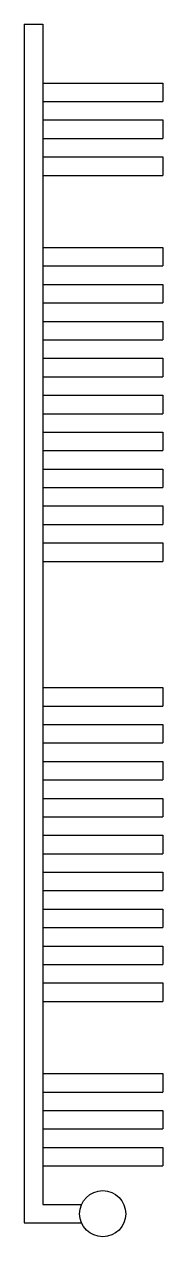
# Model space of a CAD drawing. Header units: millimetres. Extents: x 12 to 4621, y 1861 to 4393.
# Drawn here: x 2118.8 to 2133.8, y 4217.6 to 4349 of the extents above; entities that cross this region are included whole.
import ezdxf

# ---------------------------------------------------------------- set-up
doc = ezdxf.new("R2010")
doc.units = ezdxf.units.MM

msp = doc.modelspace()

# ---------------------------------------------------------------- linework, layer by layer
for p, q in [((2118.78, 4348.97), (2118.78, 4219.1)), ((2118.78, 4348.97), (2120.78, 4348.97)), ((2120.78, 4348.97), (2120.78, 4221.1)), ((2120.78, 4342.6), (2133.78, 4342.6)), ((2133.78, 4342.6), (2133.78, 4340.6)), ((2120.78, 4340.6), (2133.78, 4340.6)), ((2120.78, 4338.6), (2133.78, 4338.6)), ((2133.78, 4338.6), (2133.78, 4336.6)), ((2120.78, 4336.6), (2133.78, 4336.6)), ((2120.78, 4334.6), (2133.78, 4334.6)), ((2133.78, 4334.6), (2133.78, 4332.6)), ((2120.78, 4332.6), (2133.78, 4332.6)), ((2120.78, 4332.6), (2133.78, 4332.6)), ((2120.78, 4324.78), (2133.78, 4324.78)), ((2133.78, 4324.78), (2133.78, 4322.78)), ((2120.78, 4322.78), (2133.78, 4322.78)), ((2120.78, 4320.78), (2133.78, 4320.78)), ((2133.78, 4320.78), (2133.78, 4318.78)), ((2120.78, 4318.78), (2133.78, 4318.78)), ((2120.78, 4316.78), (2133.78, 4316.78)), ((2133.78, 4316.78), (2133.78, 4314.78)), ((2120.78, 4314.78), (2133.78, 4314.78)), ((2120.78, 4314.78), (2133.78, 4314.78)), ((2120.78, 4312.78), (2133.78, 4312.78)), ((2133.78, 4312.78), (2133.78, 4310.78)), ((2120.78, 4310.78), (2133.78, 4310.78)), ((2120.78, 4308.78), (2133.78, 4308.78)), ((2133.78, 4308.78), (2133.78, 4306.78)), ((2120.78, 4306.78), (2133.78, 4306.78)), ((2120.78, 4306.78), (2133.78, 4306.78)), ((2120.78, 4304.78), (2133.78, 4304.78)), ((2133.78, 4304.78), (2133.78, 4302.78)), ((2120.78, 4302.78), (2133.78, 4302.78)), ((2120.78, 4300.78), (2133.78, 4300.78)), ((2133.78, 4300.78), (2133.78, 4298.78)), ((2120.78, 4298.78), (2133.78, 4298.78)), ((2120.78, 4298.78), (2133.78, 4298.78)), ((2120.78, 4296.78), (2133.78, 4296.78)), ((2133.78, 4296.78), (2133.78, 4294.78)), ((2120.78, 4294.78), (2133.78, 4294.78)), ((2120.78, 4292.78), (2133.78, 4292.78)), ((2133.78, 4292.78), (2133.78, 4290.78)), ((2120.78, 4290.78), (2133.78, 4290.78)), ((2120.78, 4277.1), (2133.78, 4277.1)), ((2133.78, 4277.1), (2133.78, 4275.1)), ((2120.78, 4275.1), (2133.78, 4275.1)), ((2120.78, 4273.1), (2133.78, 4273.1)), ((2133.78, 4273.1), (2133.78, 4271.1)), ((2120.78, 4271.1), (2133.78, 4271.1)), ((2120.78, 4269.1), (2133.78, 4269.1)), ((2120.78, 4269.1), (2133.78, 4269.1)), ((2133.78, 4269.1), (2133.78, 4267.1)), ((2120.78, 4267.1), (2133.78, 4267.1)), ((2120.78, 4265.1), (2133.78, 4265.1)), ((2133.78, 4265.1), (2133.78, 4263.1)), ((2120.78, 4263.1), (2133.78, 4263.1)), ((2120.78, 4261.1), (2133.78, 4261.1)), ((2120.78, 4261.1), (2133.78, 4261.1)), ((2133.78, 4261.1), (2133.78, 4259.1)), ((2120.78, 4259.1), (2133.78, 4259.1)), ((2120.78, 4257.1), (2133.78, 4257.1)), ((2133.78, 4257.1), (2133.78, 4255.1)), ((2120.78, 4255.1), (2133.78, 4255.1)), ((2120.78, 4253.1), (2133.78, 4253.1)), ((2120.78, 4253.1), (2133.78, 4253.1)), ((2133.78, 4253.1), (2133.78, 4251.1)), ((2120.78, 4251.1), (2133.78, 4251.1)), ((2120.78, 4249.1), (2133.78, 4249.1)), ((2133.78, 4249.1), (2133.78, 4247.1)), ((2120.78, 4247.1), (2133.78, 4247.1)), ((2120.78, 4245.1), (2133.78, 4245.1)), ((2133.78, 4245.1), (2133.78, 4243.1)), ((2120.78, 4243.1), (2133.78, 4243.1)), ((2120.78, 4235.28), (2133.78, 4235.28)), ((2120.78, 4235.28), (2133.78, 4235.28)), ((2133.78, 4235.28), (2133.78, 4233.28)), ((2120.78, 4233.28), (2133.78, 4233.28)), ((2120.78, 4231.28), (2133.78, 4231.28)), ((2133.78, 4231.28), (2133.78, 4229.28)), ((2120.78, 4229.28), (2133.78, 4229.28)), ((2120.78, 4227.28), (2133.78, 4227.28)), ((2133.78, 4227.28), (2133.78, 4225.28)), ((2120.78, 4225.28), (2133.78, 4225.28)), ((2120.78, 4221.1), (2124.99, 4221.1)), ((2118.78, 4219.1), (2124.99, 4219.1))]:
    msp.add_line(p, q)
msp.add_circle((2127.28, 4220.1), 2.5)

doc.saveas('drawing.dxf')
